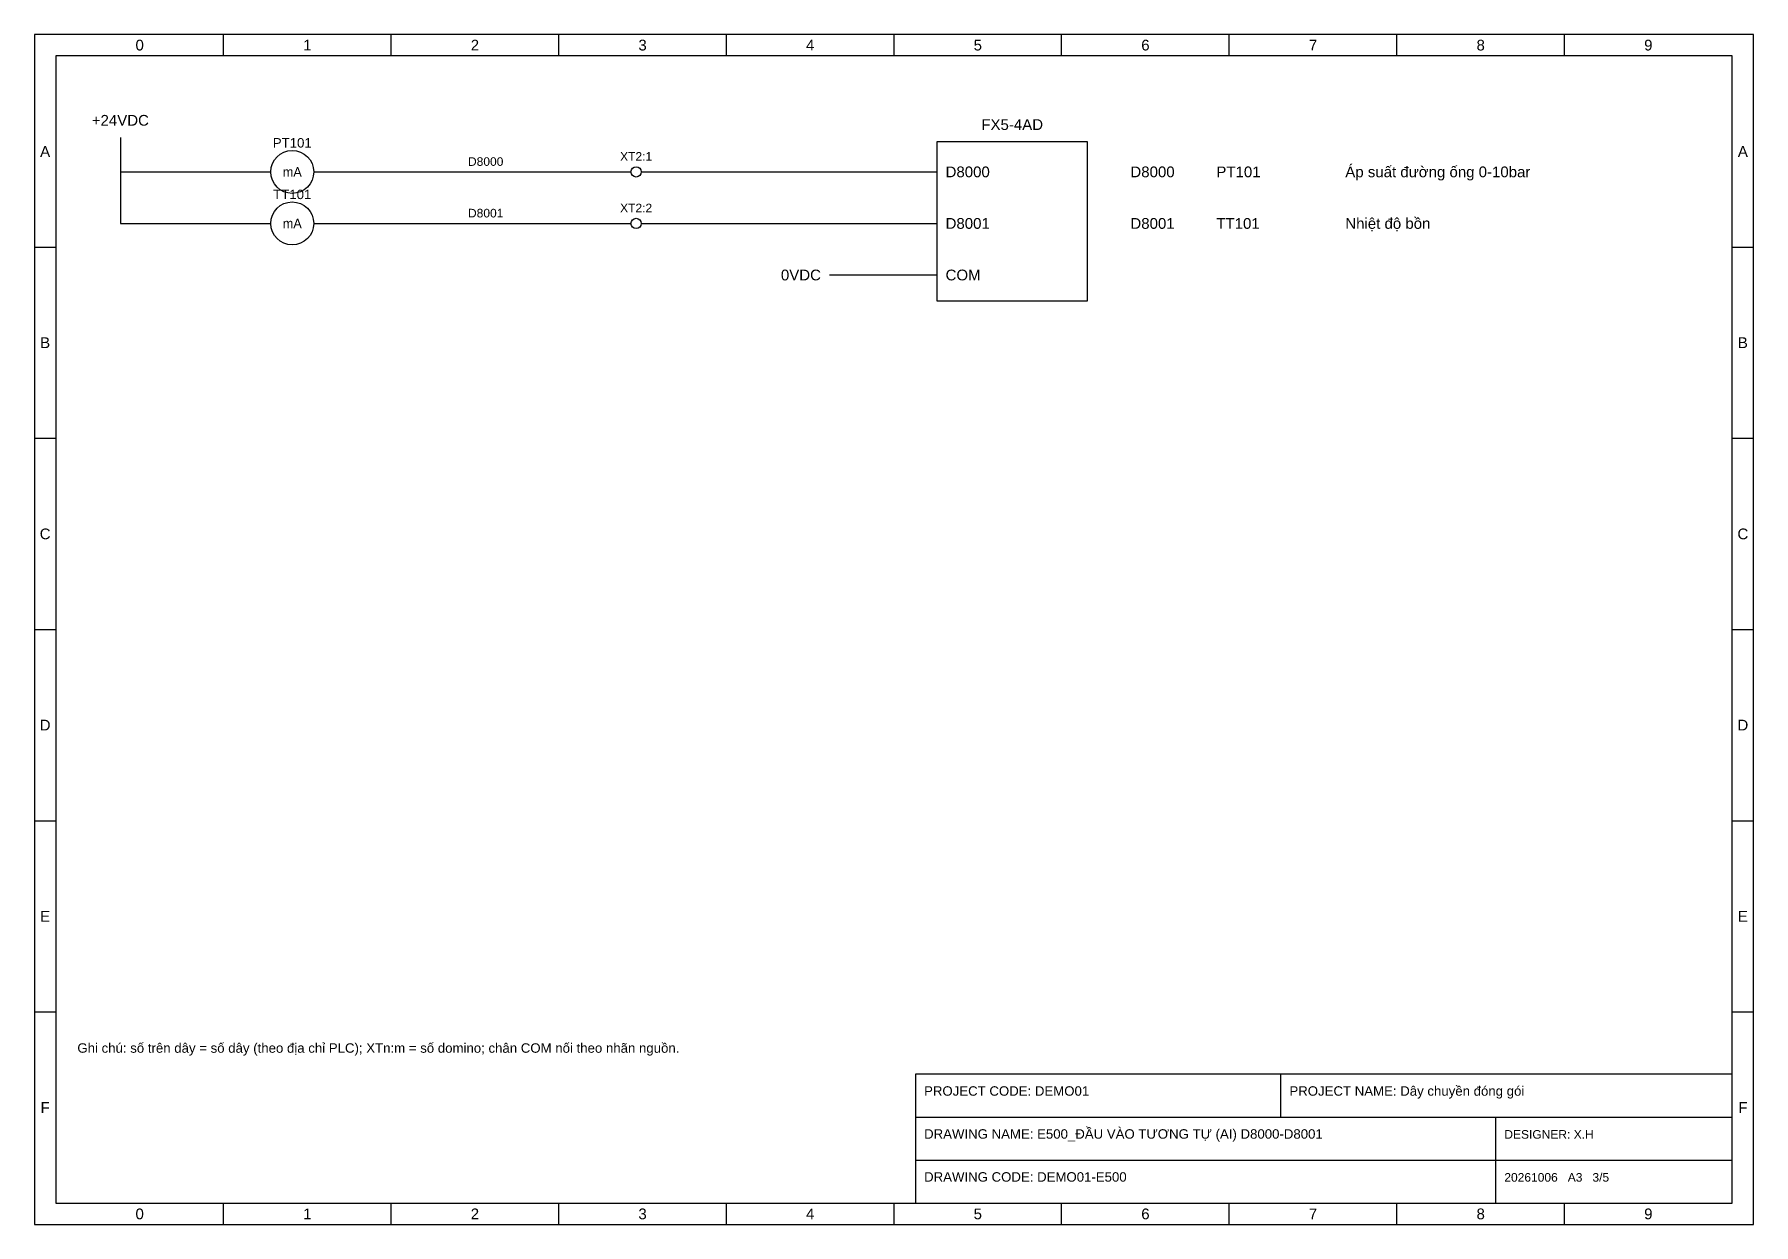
# Model space of a CAD drawing. Header units: millimetres. Extents: x 10 to 2210, y 10 to 287.
# Drawn here: x 910 to 1310, y 10 to 287 of the extents above; entities that cross this region are included whole.
import ezdxf
from ezdxf.enums import TextEntityAlignment as Align

# ---------------------------------------------------------------- set-up
doc = ezdxf.new("R2010")
doc.units = ezdxf.units.MM
for name, color, linetype in [('FRAME', 7, 'Continuous'), ('PLC', 4, 'Continuous'), ('SYMBOL', 3, 'Continuous'), ('TERMINAL', 5, 'Continuous'), ('TEXT', 7, 'Continuous'), ('WIRE', 1, 'Continuous')]:
    doc.layers.add(name, color=color, linetype=linetype)
doc.styles.add('VN', font='arial.ttf')

msp = doc.modelspace()

# ---------------------------------------------------------------- texts
at = {"layer": 'FRAME', "style": 'VN'}
for s, p in [('0', (934.5, 284.5)), ('1', (973.5, 284.5)), ('2', (1012.5, 284.5)), ('3', (1051.5, 284.5)), ('4', (1090.5, 284.5)), ('5', (1129.5, 284.5)), ('6', (1168.5, 284.5)), ('7', (1207.5, 284.5)), ('8', (1246.5, 284.5)), ('9', (1285.5, 284.5)), ('A', (912.5, 259.75)), ('A', (1307.5, 259.75)), ('B', (912.5, 215.25)), ('B', (1307.5, 215.25)), ('C', (912.5, 170.75)), ('C', (1307.5, 170.75)), ('D', (912.5, 126.25)), ('D', (1307.5, 126.25)), ('E', (912.5, 81.75)), ('E', (1307.5, 81.75)), ('F', (912.5, 37.25)), ('F', (1307.5, 37.25)), ('0', (934.5, 12.5)), ('1', (973.5, 12.5)), ('2', (1012.5, 12.5)), ('3', (1051.5, 12.5)), ('4', (1090.5, 12.5)), ('5', (1129.5, 12.5)), ('6', (1168.5, 12.5)), ('7', (1207.5, 12.5)), ('8', (1246.5, 12.5)), ('9', (1285.5, 12.5))]:
    msp.add_text(s, height=2.5, dxfattribs=at).set_placement(p, align=Align.MIDDLE_CENTER)
at = {"layer": 'PLC', "style": 'VN'}
for s, p in [('D8000', (1122, 255)), ('D8001', (1122, 243)), ('COM', (1122, 231))]:
    msp.add_text(s, height=2.5, dxfattribs=at).set_placement(p, align=Align.MIDDLE_LEFT)
at = {"layer": 'TEXT', "style": 'VN'}
for s, height, p in [('+24VDC', 2.5, (930, 265)), ('FX5-4AD', 2.5, (1137.5, 264)), ('PT101', 2.2, (970, 260)), ('D8000', 2, (1015, 255.8)), ('XT2:1', 2, (1050, 257)), ('TT101', 2.2, (970, 248)), ('D8001', 2, (1015, 243.8)), ('XT2:2', 2, (1050, 245))]:
    msp.add_text(s, height=height, dxfattribs=at).set_placement(p, align=Align.BOTTOM_CENTER)
for s, p in [('D8000', (1165, 255)), ('PT101', (1185, 255)), ('Áp suất đường ống 0-10bar', (1215, 255)), ('D8001', (1165, 243)), ('TT101', (1185, 243)), ('Nhiệt độ bồn', (1215, 243))]:
    msp.add_text(s, height=2.5, dxfattribs=at).set_placement(p, align=Align.MIDDLE_LEFT)
msp.add_text('0VDC', height=2.5, dxfattribs=at).set_placement((1093, 231), align=Align.MIDDLE_RIGHT)
for s, height, p in [('Ghi chú: số trên dây = số dây (theo địa chỉ PLC); XTn:m = số domino; chân COM nối theo nhãn nguồn.', 2.2, (920, 50)), ('PROJECT CODE: DEMO01', 2.2, (1117, 40)), ('PROJECT NAME: Dây chuyền đóng gói', 2.2, (1202, 40)), ('DRAWING NAME: E500_ĐẦU VÀO TƯƠNG TỰ (AI) D8000-D8001', 2.2, (1117, 30)), ('DESIGNER: X.H', 2, (1252, 30)), ('DRAWING CODE: DEMO01-E500', 2.2, (1117, 20)), ('20261006   A3   3/5', 2, (1252, 20))]:
    msp.add_text(s, height=height, dxfattribs=at).set_placement(p)

# ---------------------------------------------------------------- blocks, each defined once
blk = doc.blocks.new('TX')
for p, q in [((0, 0), (5, 0)), ((15, 0), (20, 0))]:
    blk.add_line(p, q)
blk.add_circle((10, 0), 5)
blk.add_text('mA', height=2.2).set_placement((10, 0), align=Align.MIDDLE_CENTER)
blk = doc.blocks.new('TERM')
blk.add_circle((0, 0), 1.2)

# ---------------------------------------------------------------- linework, layer by layer
at = {"layer": 'FRAME'}
for p, q in [((954, 282), (954, 287)), ((993, 282), (993, 287)), ((1032, 282), (1032, 287)), ((1071, 282), (1071, 287)), ((1110, 282), (1110, 287)), ((1149, 282), (1149, 287)), ((1188, 282), (1188, 287)), ((1227, 282), (1227, 287)), ((1266, 282), (1266, 287)), ((910, 237.5), (915, 237.5)), ((1305, 237.5), (1310, 237.5)), ((910, 193), (915, 193)), ((1305, 193), (1310, 193)), ((910, 148.5), (915, 148.5)), ((1305, 148.5), (1310, 148.5)), ((910, 104), (915, 104)), ((1305, 104), (1310, 104)), ((910, 59.5), (915, 59.5)), ((1305, 59.5), (1310, 59.5)), ((1200, 35), (1200, 45)), ((1115, 35), (1305, 35)), ((1250, 15), (1250, 35)), ((1115, 25), (1305, 25)), ((954, 10), (954, 15)), ((993, 10), (993, 15)), ((1032, 10), (1032, 15)), ((1071, 10), (1071, 15)), ((1110, 10), (1110, 15)), ((1149, 10), (1149, 15)), ((1188, 10), (1188, 15)), ((1227, 10), (1227, 15)), ((1266, 10), (1266, 15))]:
    msp.add_line(p, q, dxfattribs=at)
for points in [[(910, 10), (1310, 10), (1310, 287), (910, 287)], [(915, 15), (1305, 15), (1305, 282), (915, 282)], [(1115, 15), (1305, 15), (1305, 45), (1115, 45)]]:
    msp.add_lwpolyline(points, close=True, dxfattribs=at)
at = {"layer": 'PLC'}
msp.add_lwpolyline([(1120, 225), (1155, 225), (1155, 262), (1120, 262)], close=True, dxfattribs=at)
at = {"layer": 'WIRE'}
for p, q in [((930, 263), (930, 243)), ((930, 255), (960, 255)), ((980, 255), (1048.8, 255)), ((1051.2, 255), (1120, 255)), ((930, 243), (960, 243)), ((980, 243), (1048.8, 243)), ((1051.2, 243), (1120, 243)), ((1120, 231), (1095, 231))]:
    msp.add_line(p, q, dxfattribs=at)

# ---------------------------------------------------------------- block references
at = {"layer": 'SYMBOL'}
for p in [(960, 255), (960, 243)]:
    msp.add_blockref('TX', p, dxfattribs=at)
at = {"layer": 'TERMINAL'}
for p in [(1050, 255), (1050, 243)]:
    msp.add_blockref('TERM', p, dxfattribs=at)

msp.set_redraw_order([(e.dxf.handle, doc.entitydb.next_handle()) for e in msp.query("TEXT MTEXT ATTDEF DIMENSION ARC_DIMENSION")])  # texts and dimensions are drawn at this point

doc.saveas('drawing.dxf')
